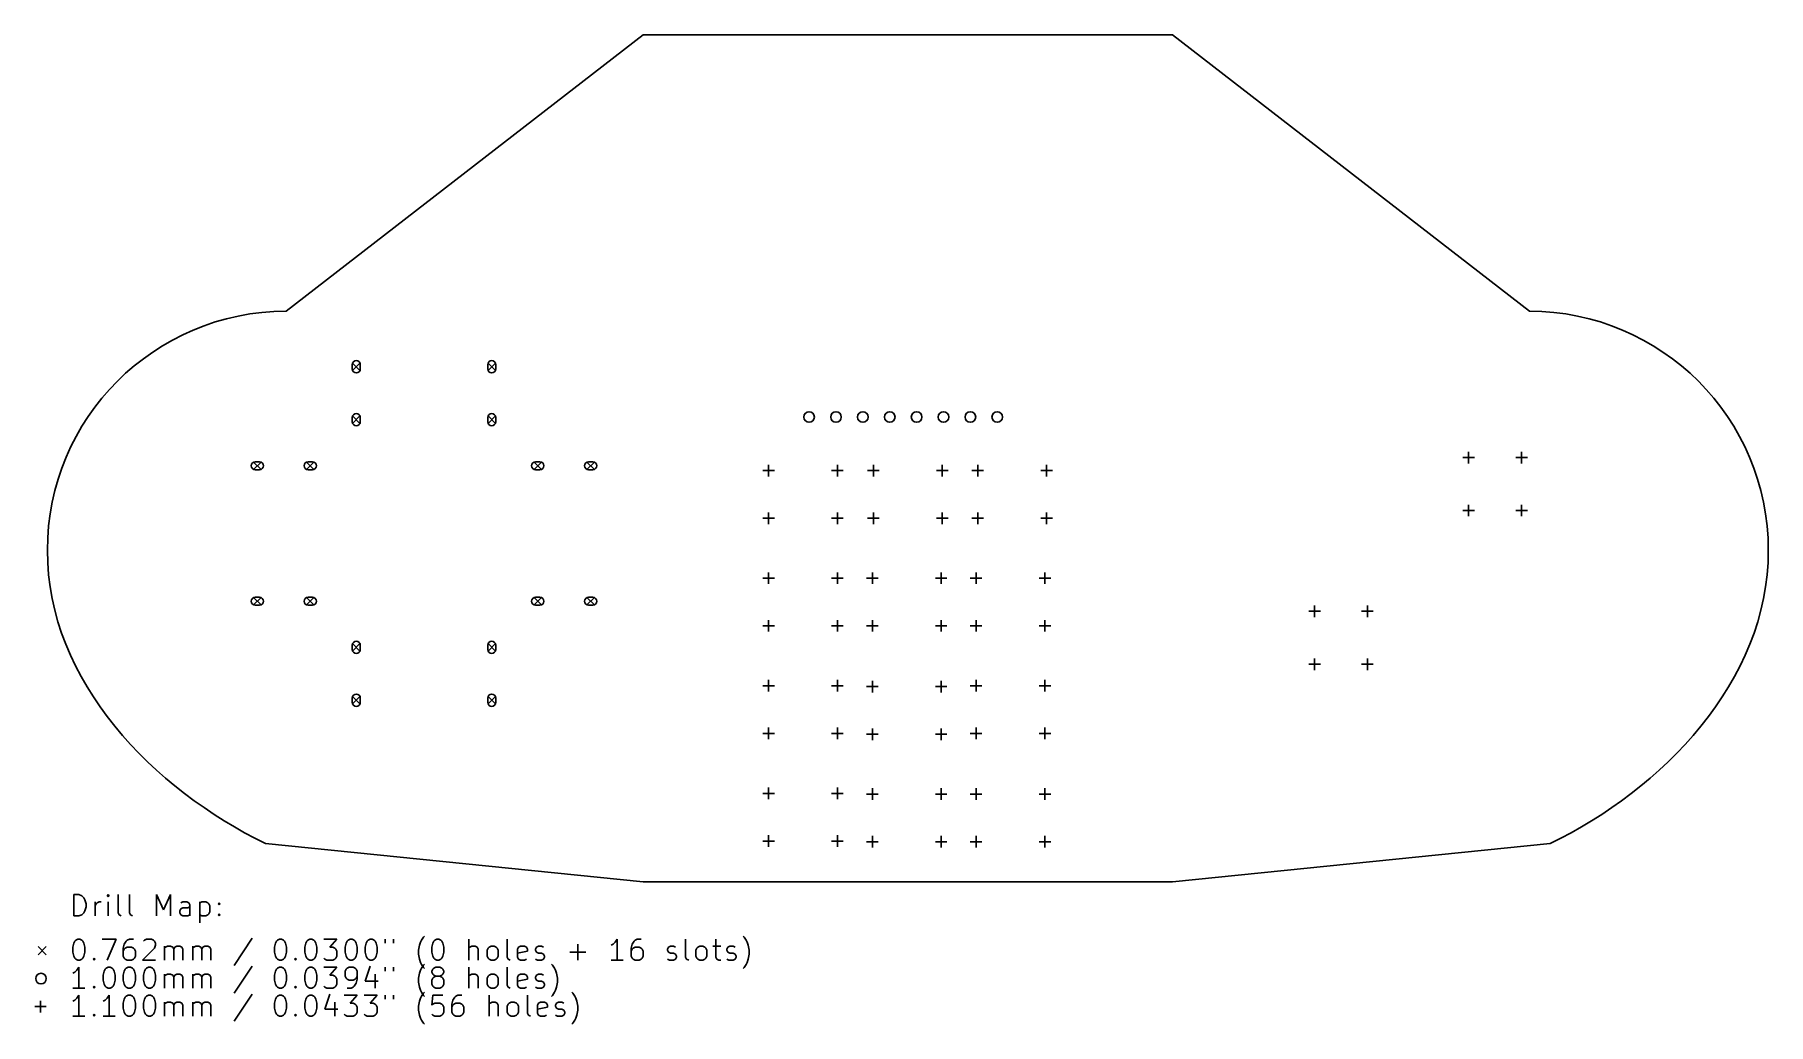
# Model space of a CAD drawing. Extents: x 59 to 223, y -149 to -55.
import ezdxf

# ---------------------------------------------------------------- set-up
doc = ezdxf.new("R2010")
doc.units = 0
doc.layers.add('BLACK', color=7, linetype='CONTINUOUS')

msp = doc.modelspace()

# ---------------------------------------------------------------- linework, layer by layer
at = {"layer": 'BLACK', "linetype": 'CONTINUOUS'}
for p, q in [((83.2482, -81.4703), (116.986, -55.358)), ((116.986, -55.358), (166.986, -55.358)), ((200.7238, -81.4703), (166.986, -55.358)), ((78.697978, -81.928999), (79.809817, -81.730446)), ((79.809817, -81.730446), (80.939746, -81.586866)), ((80.939746, -81.586866), (82.086347, -81.499678)), ((82.086347, -81.499678), (83.2482, -81.4703)), ((201.885652, -81.499678), (200.7238, -81.4703)), ((203.032253, -81.586866), (201.885652, -81.499678)), ((204.162182, -81.730446), (203.032253, -81.586866)), ((205.274021, -81.928999), (204.162182, -81.730446)), ((73.459778, -83.696711), (74.45989, -83.244571)), ((74.45989, -83.244571), (75.485185, -82.840312)), ((75.485185, -82.840312), (76.534243, -82.485351)), ((76.534243, -82.485351), (77.605647, -82.181107)), ((77.605647, -82.181107), (78.697978, -81.928999)), ((206.366352, -82.181107), (205.274021, -81.928999)), ((207.437756, -82.485351), (206.366352, -82.181107)), ((208.486814, -82.840312), (207.437756, -82.485351)), ((209.512109, -83.244571), (208.486814, -82.840312)), ((210.512221, -83.696711), (209.512109, -83.244571)), ((70.624726, -85.326226), (71.540778, -84.738957)), ((71.540778, -84.738957), (72.486268, -84.195313)), ((72.486268, -84.195313), (73.459778, -83.696711)), ((211.485731, -84.195313), (210.512221, -83.696711)), ((212.431221, -84.738957), (211.485731, -84.195313)), ((213.347273, -85.326226), (212.431221, -84.738957)), ((68.067387, -87.335594), (68.886612, -86.625963)), ((68.886612, -86.625963), (69.739531, -85.955701)), ((69.739531, -85.955701), (70.624726, -85.326226)), ((89.483, -86.331), (90.245, -87.093)), ((90.245, -86.331), (89.483, -87.093)), ((89.483, -86.512), (89.483, -86.912)), ((90.245, -86.912), (90.245, -86.512)), ((102.283, -86.331), (103.045, -87.093)), ((103.045, -86.331), (102.283, -87.093)), ((102.283, -86.512), (102.283, -86.912)), ((103.045, -86.912), (103.045, -86.512)), ((214.232468, -85.955701), (213.347273, -85.326226)), ((215.085387, -86.625963), (214.232468, -85.955701)), ((215.904612, -87.335594), (215.085387, -86.625963)), ((66.535694, -88.867287), (67.283275, -88.083175)), ((67.283275, -88.083175), (68.067387, -87.335594)), ((216.688725, -88.083175), (215.904612, -87.335594)), ((217.436305, -88.867287), (216.688725, -88.083175)), ((65.155801, -90.539431), (65.826063, -89.686512)), ((65.826063, -89.686512), (66.535694, -88.867287)), ((218.145936, -89.686512), (217.436305, -88.867287)), ((218.816198, -90.539431), (218.145936, -89.686512)), ((63.939057, -92.340678), (64.526326, -91.424626)), ((64.526326, -91.424626), (65.155801, -90.539431)), ((89.483, -91.331), (90.245, -92.093)), ((90.245, -91.331), (89.483, -92.093)), ((89.483, -91.512), (89.483, -91.912)), ((90.245, -91.912), (90.245, -91.512)), ((102.283, -91.331), (103.045, -92.093)), ((103.045, -91.331), (102.283, -92.093)), ((102.283, -91.512), (102.283, -91.912)), ((103.045, -91.912), (103.045, -91.512)), ((219.445673, -91.424626), (218.816198, -90.539431)), ((220.032942, -92.340678), (219.445673, -91.424626)), ((62.896811, -94.259678), (63.395413, -93.286168)), ((63.395413, -93.286168), (63.939057, -92.340678)), ((220.576586, -93.286168), (220.032942, -92.340678)), ((221.075188, -94.259678), (220.576586, -93.286168)), ((62.444671, -95.25979), (62.896811, -94.259678)), ((194.983, -94.74), (194.983, -95.84)), ((199.983, -94.74), (199.983, -95.84)), ((221.527328, -95.25979), (221.075188, -94.259678)), ((61.685451, -97.334143), (62.040412, -96.285085)), ((62.040412, -96.285085), (62.444671, -95.25979)), ((80.133, -95.681), (80.895, -96.443)), ((80.895, -95.681), (80.133, -96.443)), ((80.714, -95.681), (80.314, -95.681)), ((80.314, -96.443), (80.714, -96.443)), ((85.133, -95.681), (85.895, -96.443)), ((85.895, -95.681), (85.133, -96.443)), ((85.714, -95.681), (85.314, -95.681)), ((85.314, -96.443), (85.714, -96.443)), ((106.633, -95.681), (107.395, -96.443)), ((107.395, -95.681), (106.633, -96.443)), ((107.214, -95.681), (106.814, -95.681)), ((106.814, -96.443), (107.214, -96.443)), ((111.633, -95.681), (112.395, -96.443)), ((112.395, -95.681), (111.633, -96.443)), ((112.214, -95.681), (111.814, -95.681)), ((111.814, -96.443), (112.214, -96.443)), ((128.28, -96.52), (129.38, -96.52)), ((128.83, -95.97), (128.83, -97.07)), ((134.78, -96.52), (135.88, -96.52)), ((135.33, -95.97), (135.33, -97.07)), ((138.186, -96.52), (139.286, -96.52)), ((138.736, -95.97), (138.736, -97.07)), ((144.686, -96.52), (145.786, -96.52)), ((145.236, -95.97), (145.236, -97.07)), ((148.04, -96.52), (149.14, -96.52)), ((148.59, -95.97), (148.59, -97.07)), ((154.54, -96.52), (155.64, -96.52)), ((155.09, -95.97), (155.09, -97.07)), ((194.433, -95.29), (195.533, -95.29)), ((199.433, -95.29), (200.533, -95.29)), ((221.931587, -96.285085), (221.527328, -95.25979)), ((222.286548, -97.334143), (221.931587, -96.285085)), ((61.381207, -98.405547), (61.685451, -97.334143)), ((222.590792, -98.405547), (222.286548, -97.334143)), ((60.930546, -100.609717), (61.129099, -99.497878)), ((61.129099, -99.497878), (61.381207, -98.405547)), ((194.983, -99.74), (194.983, -100.84)), ((199.983, -99.74), (199.983, -100.84)), ((222.8429, -99.497878), (222.590792, -98.405547)), ((223.041453, -100.609717), (222.8429, -99.497878)), ((60.786966, -101.739646), (60.930546, -100.609717)), ((128.28, -101.02), (129.38, -101.02)), ((128.83, -100.47), (128.83, -101.57)), ((134.78, -101.02), (135.88, -101.02)), ((135.33, -100.47), (135.33, -101.57)), ((138.186, -101.02), (139.286, -101.02)), ((138.736, -100.47), (138.736, -101.57)), ((144.686, -101.02), (145.786, -101.02)), ((145.236, -100.47), (145.236, -101.57)), ((148.04, -101.02), (149.14, -101.02)), ((148.59, -100.47), (148.59, -101.57)), ((154.54, -101.02), (155.64, -101.02)), ((155.09, -100.47), (155.09, -101.57)), ((194.433, -100.29), (195.533, -100.29)), ((199.433, -100.29), (200.533, -100.29)), ((223.185033, -101.739646), (223.041453, -100.609717)), ((60.6704, -104.0481), (60.699778, -102.886247)), ((60.699778, -102.886247), (60.786966, -101.739646)), ((223.272221, -102.886247), (223.185033, -101.739646)), ((223.3016, -104.0481), (223.272221, -102.886247)), ((60.699717, -105.210108), (60.6704, -104.0481)), ((223.272282, -105.210108), (223.3016, -104.0481)), ((60.786484, -106.3578), (60.699717, -105.210108)), ((60.928918, -107.490691), (60.786484, -106.3578)), ((128.83, -106.13), (128.83, -107.23)), ((135.33, -106.13), (135.33, -107.23)), ((138.635, -106.13), (138.635, -107.23)), ((145.135, -106.13), (145.135, -107.23)), ((148.44, -106.13), (148.44, -107.23)), ((154.94, -106.13), (154.94, -107.23)), ((223.043081, -107.490691), (223.185515, -106.3578)), ((223.185515, -106.3578), (223.272282, -105.210108)), ((61.125241, -108.608298), (60.928918, -107.490691)), ((128.28, -106.68), (129.38, -106.68)), ((134.78, -106.68), (135.88, -106.68)), ((138.085, -106.68), (139.185, -106.68)), ((144.585, -106.68), (145.685, -106.68)), ((147.89, -106.68), (148.99, -106.68)), ((154.39, -106.68), (155.49, -106.68)), ((222.846758, -108.608298), (223.043081, -107.490691)), ((61.373671, -109.710138), (61.125241, -108.608298)), ((61.672428, -110.795728), (61.373671, -109.710138)), ((80.133, -108.481), (80.895, -109.243)), ((80.895, -108.481), (80.133, -109.243)), ((80.714, -108.481), (80.314, -108.481)), ((80.314, -109.243), (80.714, -109.243)), ((85.133, -108.481), (85.895, -109.243)), ((85.895, -108.481), (85.133, -109.243)), ((85.714, -108.481), (85.314, -108.481)), ((85.314, -109.243), (85.714, -109.243)), ((106.633, -108.481), (107.395, -109.243)), ((107.395, -108.481), (106.633, -109.243)), ((107.214, -108.481), (106.814, -108.481)), ((106.814, -109.243), (107.214, -109.243)), ((111.633, -108.481), (112.395, -109.243)), ((112.395, -108.481), (111.633, -109.243)), ((112.214, -108.481), (111.814, -108.481)), ((111.814, -109.243), (112.214, -109.243)), ((180.42, -109.258), (180.42, -110.358)), ((185.42, -109.258), (185.42, -110.358)), ((222.299571, -110.795728), (222.598328, -109.710138)), ((222.598328, -109.710138), (222.846758, -108.608298)), ((62.019733, -111.864585), (61.672428, -110.795728)), ((128.28, -111.18), (129.38, -111.18)), ((128.83, -110.63), (128.83, -111.73)), ((134.78, -111.18), (135.88, -111.18)), ((135.33, -110.63), (135.33, -111.73)), ((138.085, -111.18), (139.185, -111.18)), ((138.635, -110.63), (138.635, -111.73)), ((144.585, -111.18), (145.685, -111.18)), ((145.135, -110.63), (145.135, -111.73)), ((147.89, -111.18), (148.99, -111.18)), ((148.44, -110.63), (148.44, -111.73)), ((154.39, -111.18), (155.49, -111.18)), ((154.94, -110.63), (154.94, -111.73)), ((179.87, -109.808), (180.97, -109.808)), ((184.87, -109.808), (185.97, -109.808)), ((221.952266, -111.864585), (222.299571, -110.795728)), ((62.413804, -112.916225), (62.019733, -111.864585)), ((62.852862, -113.950164), (62.413804, -112.916225)), ((89.483, -112.831), (90.245, -113.593)), ((90.245, -112.831), (89.483, -113.593)), ((89.483, -113.012), (89.483, -113.412)), ((90.245, -113.412), (90.245, -113.012)), ((102.283, -112.831), (103.045, -113.593)), ((103.045, -112.831), (102.283, -113.593)), ((102.283, -113.012), (102.283, -113.412)), ((103.045, -113.412), (103.045, -113.012)), ((221.119137, -113.950164), (221.558195, -112.916225)), ((221.558195, -112.916225), (221.952266, -111.864585)), ((63.335125, -114.965921), (62.852862, -113.950164)), ((180.42, -114.258), (180.42, -115.358)), ((185.42, -114.258), (185.42, -115.358)), ((220.636874, -114.965921), (221.119137, -113.950164)), ((63.858815, -115.963011), (63.335125, -114.965921)), ((64.42215, -116.940951), (63.858815, -115.963011)), ((128.83, -116.29), (128.83, -117.39)), ((135.33, -116.29), (135.33, -117.39)), ((148.44, -116.29), (148.44, -117.39)), ((154.94, -116.29), (154.94, -117.39)), ((179.87, -114.808), (180.97, -114.808)), ((184.87, -114.808), (185.97, -114.808)), ((219.549849, -116.940951), (220.113184, -115.963011)), ((220.113184, -115.963011), (220.636874, -114.965921)), ((65.02335, -117.899258), (64.42215, -116.940951)), ((65.660634, -118.837449), (65.02335, -117.899258)), ((89.483, -117.831), (90.245, -118.593)), ((90.245, -117.831), (89.483, -118.593)), ((102.283, -117.831), (103.045, -118.593)), ((103.045, -117.831), (102.283, -118.593)), ((128.28, -116.84), (129.38, -116.84)), ((134.78, -116.84), (135.88, -116.84)), ((138.085, -116.912), (139.185, -116.912)), ((138.635, -116.362), (138.635, -117.462)), ((144.585, -116.912), (145.685, -116.912)), ((145.135, -116.362), (145.135, -117.462)), ((147.89, -116.84), (148.99, -116.84)), ((154.39, -116.84), (155.49, -116.84)), ((218.311365, -118.837449), (218.948649, -117.899258)), ((218.948649, -117.899258), (219.549849, -116.940951)), ((66.332224, -119.755041), (65.660634, -118.837449)), ((89.483, -118.012), (89.483, -118.412)), ((90.245, -118.412), (90.245, -118.012)), ((102.283, -118.012), (102.283, -118.412)), ((103.045, -118.412), (103.045, -118.012)), ((217.639775, -119.755041), (218.311365, -118.837449)), ((67.036337, -120.65155), (66.332224, -119.755041)), ((67.771194, -121.526492), (67.036337, -120.65155)), ((128.83, -120.79), (128.83, -121.89)), ((135.33, -120.79), (135.33, -121.89)), ((138.635, -120.862), (138.635, -121.962)), ((145.135, -120.862), (145.135, -121.962)), ((148.44, -120.79), (148.44, -121.89)), ((154.94, -120.79), (154.94, -121.89)), ((216.200805, -121.526492), (216.935662, -120.65155)), ((216.935662, -120.65155), (217.639775, -119.755041)), ((68.535015, -122.379386), (67.771194, -121.526492)), ((69.326019, -123.209747), (68.535015, -122.379386)), ((128.28, -121.34), (129.38, -121.34)), ((134.78, -121.34), (135.88, -121.34)), ((138.085, -121.412), (139.185, -121.412)), ((144.585, -121.412), (145.685, -121.412)), ((147.89, -121.34), (148.99, -121.34)), ((154.39, -121.34), (155.49, -121.34)), ((214.64598, -123.209747), (215.436984, -122.379386)), ((215.436984, -122.379386), (216.200805, -121.526492)), ((70.142426, -124.017092), (69.326019, -123.209747)), ((70.982455, -124.800938), (70.142426, -124.017092)), ((212.989544, -124.800938), (213.829573, -124.017092)), ((213.829573, -124.017092), (214.64598, -123.209747)), ((71.844327, -125.560802), (70.982455, -124.800938)), ((72.726261, -126.2962), (71.844327, -125.560802)), ((211.245738, -126.2962), (212.127672, -125.560802)), ((212.127672, -125.560802), (212.989544, -124.800938)), ((73.626476, -127.00665), (72.726261, -126.2962)), ((74.543193, -127.691667), (73.626476, -127.00665)), ((75.47463, -128.350769), (74.543193, -127.691667)), ((128.28, -127), (129.38, -127)), ((128.83, -126.45), (128.83, -127.55)), ((134.78, -127), (135.88, -127)), ((135.33, -126.45), (135.33, -127.55)), ((138.085, -127.072), (139.185, -127.072)), ((138.635, -126.522), (138.635, -127.622)), ((144.585, -127.072), (145.685, -127.072)), ((145.135, -126.522), (145.135, -127.622)), ((147.89, -127.072), (148.99, -127.072)), ((148.44, -126.522), (148.44, -127.622)), ((154.39, -127.072), (155.49, -127.072)), ((154.94, -126.522), (154.94, -127.622)), ((208.497369, -128.350769), (209.428806, -127.691667)), ((209.428806, -127.691667), (210.345523, -127.00665)), ((210.345523, -127.00665), (211.245738, -126.2962)), ((76.419009, -128.983473), (75.47463, -128.350769)), ((77.374547, -129.589295), (76.419009, -128.983473)), ((206.597452, -129.589295), (207.55299, -128.983473)), ((207.55299, -128.983473), (208.497369, -128.350769)), ((78.339466, -130.167752), (77.374547, -129.589295)), ((79.311985, -130.71836), (78.339466, -130.167752)), ((80.290322, -131.240637), (79.311985, -130.71836)), ((128.83, -130.95), (128.83, -132.05)), ((135.33, -130.95), (135.33, -132.05)), ((138.635, -131.022), (138.635, -132.122)), ((145.135, -131.022), (145.135, -132.122)), ((148.44, -131.022), (148.44, -132.122)), ((154.94, -131.022), (154.94, -132.122)), ((203.681677, -131.240637), (204.660014, -130.71836)), ((204.660014, -130.71836), (205.632533, -130.167752)), ((205.632533, -130.167752), (206.597452, -129.589295)), ((81.2727, -131.7341), (80.290322, -131.240637)), ((116.986, -135.3523), (81.2727, -131.7341)), ((128.28, -131.5), (129.38, -131.5)), ((134.78, -131.5), (135.88, -131.5)), ((138.085, -131.572), (139.185, -131.572)), ((144.585, -131.572), (145.685, -131.572)), ((147.89, -131.572), (148.99, -131.572)), ((154.39, -131.572), (155.49, -131.572)), ((166.986, -135.3523), (202.6993, -131.7341)), ((202.6993, -131.7341), (203.681677, -131.240637)), ((166.986, -135.3523), (116.986, -135.3523)), ((63.178168, -138.567138), (63.178168, -136.567138)), ((63.178168, -136.567138), (63.654358, -136.567138)), ((63.654358, -136.567138), (63.940073, -136.662376)), ((63.940073, -136.662376), (64.130549, -136.852852)), ((64.130549, -136.852852), (64.225787, -137.043328)), ((64.225787, -137.043328), (64.321025, -137.42428)), ((64.321025, -137.42428), (64.321025, -137.709995)), ((65.178168, -138.567138), (65.178168, -137.233804)), ((65.178168, -137.614757), (65.273406, -137.42428)), ((65.273406, -137.42428), (65.368644, -137.329042)), ((65.368644, -137.329042), (65.55912, -137.233804)), ((65.55912, -137.233804), (65.749597, -137.233804)), ((66.416263, -136.567138), (66.321025, -136.662376)), ((66.321025, -136.662376), (66.416263, -136.757614)), ((66.511501, -136.662376), (66.416263, -136.567138)), ((66.416263, -136.567138), (66.416263, -136.757614)), ((66.416263, -136.757614), (66.511501, -136.662376)), ((66.416263, -138.567138), (66.416263, -137.233804)), ((67.368644, -138.281423), (67.368644, -136.567138)), ((68.416263, -138.281423), (68.416263, -136.567138)), ((70.987692, -138.567138), (70.987692, -136.567138)), ((70.987692, -136.567138), (71.654359, -137.995709)), ((71.654359, -137.995709), (72.321025, -136.567138)), ((72.321025, -136.567138), (72.321025, -138.567138)), ((73.463882, -137.233804), (73.273406, -137.329042)), ((73.844835, -137.233804), (73.463882, -137.233804)), ((74.035311, -137.329042), (73.844835, -137.233804)), ((74.130549, -137.519519), (74.035311, -137.329042)), ((74.130549, -138.567138), (74.130549, -137.519519)), ((75.08293, -137.233804), (75.08293, -139.233804)), ((75.08293, -137.329042), (75.273406, -137.233804)), ((75.273406, -137.233804), (75.654359, -137.233804)), ((75.654359, -137.233804), (75.844835, -137.329042)), ((75.844835, -137.329042), (75.940073, -137.42428)), ((75.940073, -137.42428), (76.035311, -137.614757)), ((76.035311, -137.614757), (76.035311, -138.186185)), ((76.797216, -137.42428), (76.892454, -137.329042)), ((76.892454, -137.519519), (76.797216, -137.42428)), ((76.892454, -137.329042), (76.987692, -137.42428)), ((76.892454, -137.329042), (76.892454, -137.519519)), ((76.987692, -137.42428), (76.892454, -137.519519)), ((63.654358, -138.567138), (63.178168, -138.567138)), ((63.940073, -138.4719), (63.654358, -138.567138)), ((64.130549, -138.281423), (63.940073, -138.4719)), ((64.225787, -138.090947), (64.130549, -138.281423)), ((64.321025, -137.709995), (64.225787, -138.090947)), ((67.463882, -138.4719), (67.368644, -138.281423)), ((67.654358, -138.567138), (67.463882, -138.4719)), ((68.511501, -138.4719), (68.416263, -138.281423)), ((68.701977, -138.567138), (68.511501, -138.4719)), ((73.178168, -138.090947), (73.273406, -137.900471)), ((73.178168, -138.281423), (73.178168, -138.090947)), ((73.273406, -138.4719), (73.178168, -138.281423)), ((73.273406, -137.900471), (73.463882, -137.805233)), ((73.463882, -138.567138), (73.273406, -138.4719)), ((73.463882, -137.805233), (73.940073, -137.805233)), ((73.940073, -138.567138), (73.463882, -138.567138)), ((73.940073, -137.805233), (74.130549, -137.709995)), ((74.130549, -138.4719), (73.940073, -138.567138)), ((75.273406, -138.567138), (75.08293, -138.4719)), ((75.654359, -138.567138), (75.273406, -138.567138)), ((75.844835, -138.4719), (75.654359, -138.567138)), ((75.940073, -138.376661), (75.844835, -138.4719)), ((76.035311, -138.186185), (75.940073, -138.376661)), ((76.797216, -138.4719), (76.892454, -138.376661)), ((76.892454, -138.567138), (76.797216, -138.4719)), ((76.892454, -138.376661), (76.987692, -138.4719)), ((76.892454, -138.376661), (76.892454, -138.567138)), ((76.987692, -138.4719), (76.892454, -138.567138)), ((63.273406, -140.957614), (63.368644, -140.862376)), ((63.368644, -140.862376), (63.55912, -140.767138)), ((63.55912, -140.767138), (63.749597, -140.767138)), ((63.749597, -140.767138), (63.940073, -140.862376)), ((63.940073, -140.862376), (64.035311, -140.957614)), ((65.844835, -140.767138), (67.178168, -140.767138)), ((67.178168, -140.767138), (66.321025, -142.767138)), ((68.225787, -140.862376), (68.130549, -140.957614)), ((68.416263, -140.767138), (68.225787, -140.862376)), ((68.797216, -140.767138), (68.416263, -140.767138)), ((69.749597, -140.957614), (69.844835, -140.862376)), ((69.844835, -140.862376), (70.035311, -140.767138)), ((70.035311, -140.767138), (70.511502, -140.767138)), ((70.511502, -140.767138), (70.701978, -140.862376)), ((70.701978, -140.862376), (70.797216, -140.957614)), ((80.035312, -140.6719), (78.321027, -143.243328)), ((82.321027, -140.957614), (82.416265, -140.862376)), ((82.416265, -140.862376), (82.606741, -140.767138)), ((82.606741, -140.767138), (82.797218, -140.767138)), ((82.797218, -140.767138), (82.987694, -140.862376)), ((82.987694, -140.862376), (83.082932, -140.957614)), ((85.17817, -140.957614), (85.273408, -140.862376)), ((85.273408, -140.862376), (85.463884, -140.767138)), ((85.463884, -140.767138), (85.654361, -140.767138)), ((85.654361, -140.767138), (85.844837, -140.862376)), ((85.844837, -140.862376), (85.940075, -140.957614)), ((86.797218, -140.767138), (88.035313, -140.767138)), ((88.035313, -140.767138), (87.368646, -141.529042)), ((88.987694, -140.957614), (89.082932, -140.862376)), ((89.082932, -140.862376), (89.273408, -140.767138)), ((89.273408, -140.767138), (89.463885, -140.767138)), ((89.463885, -140.767138), (89.654361, -140.862376)), ((89.654361, -140.862376), (89.749599, -140.957614)), ((90.892456, -140.957614), (90.987694, -140.862376)), ((90.987694, -140.862376), (91.17817, -140.767138)), ((91.17817, -140.767138), (91.368647, -140.767138)), ((91.368647, -140.767138), (91.559123, -140.862376)), ((91.559123, -140.862376), (91.654361, -140.957614)), ((92.606742, -140.767138), (92.606742, -141.14809)), ((93.368647, -140.767138), (93.368647, -141.14809)), ((95.940076, -141.052852), (96.035314, -140.862376)), ((96.035314, -140.862376), (96.22579, -140.576661)), ((96.22579, -140.576661), (96.321029, -140.481423)), ((97.178171, -140.957614), (97.273409, -140.862376)), ((97.273409, -140.862376), (97.463885, -140.767138)), ((97.463885, -140.767138), (97.654362, -140.767138)), ((97.654362, -140.767138), (97.844838, -140.862376)), ((97.844838, -140.862376), (97.940076, -140.957614)), ((100.511505, -142.767138), (100.511505, -140.767138)), ((104.130553, -142.481423), (104.130553, -140.767138)), ((114.511506, -140.767138), (114.32103, -141.052852)), ((114.511506, -142.767138), (114.511506, -140.767138)), ((116.225792, -140.862376), (116.130554, -140.957614)), ((116.416268, -140.767138), (116.225792, -140.862376)), ((116.797221, -140.767138), (116.416268, -140.767138)), ((120.987698, -142.481423), (120.987698, -140.767138)), ((123.844841, -140.767138), (123.844841, -142.481423)), ((126.511508, -140.576661), (126.41627, -140.481423)), ((126.701984, -140.862376), (126.511508, -140.576661)), ((126.797222, -141.052852), (126.701984, -140.862376)), ((59.8084, -141.4713), (60.5704, -142.2333)), ((60.5704, -141.4713), (59.8084, -142.2333)), ((63.08293, -141.529042), (63.178168, -141.14809)), ((63.08293, -142.005233), (63.08293, -141.529042)), ((63.178168, -142.386185), (63.08293, -142.005233)), ((63.178168, -141.14809), (63.273406, -140.957614)), ((63.273406, -142.576661), (63.178168, -142.386185)), ((64.035311, -140.957614), (64.130549, -141.14809)), ((64.130549, -142.386185), (64.035311, -142.576661)), ((64.130549, -141.14809), (64.225787, -141.529042)), ((64.225787, -142.005233), (64.130549, -142.386185)), ((64.225787, -141.529042), (64.225787, -142.005233)), ((67.940073, -141.243328), (67.844835, -141.62428)), ((67.844835, -141.62428), (67.844835, -142.386185)), ((67.940073, -141.719519), (67.844835, -141.909995)), ((67.844835, -142.386185), (67.940073, -142.576661)), ((68.130549, -140.957614), (67.940073, -141.243328)), ((68.035311, -141.62428), (67.940073, -141.719519)), ((68.225787, -141.529042), (68.035311, -141.62428)), ((68.60674, -141.529042), (68.225787, -141.529042)), ((68.797216, -141.62428), (68.60674, -141.529042)), ((68.892454, -141.719519), (68.797216, -141.62428)), ((68.987692, -141.909995), (68.892454, -141.719519)), ((68.892454, -142.576661), (68.987692, -142.386185)), ((68.987692, -142.386185), (68.987692, -141.909995)), ((70.797216, -141.62428), (69.654359, -142.767138)), ((70.797216, -140.957614), (70.892454, -141.14809)), ((70.892454, -141.338566), (70.797216, -141.62428)), ((70.892454, -141.14809), (70.892454, -141.338566)), ((71.749597, -142.767138), (71.749597, -141.433804)), ((71.749597, -141.62428), (71.844835, -141.529042)), ((71.844835, -141.529042), (72.035311, -141.433804)), ((72.035311, -141.433804), (72.321026, -141.433804)), ((72.321026, -141.433804), (72.511502, -141.529042)), ((72.511502, -141.529042), (72.60674, -141.719519)), ((72.60674, -141.719519), (72.701978, -141.529042)), ((72.60674, -141.719519), (72.60674, -142.767138)), ((72.701978, -141.529042), (72.892454, -141.433804)), ((72.892454, -141.433804), (73.178168, -141.433804)), ((73.178168, -141.433804), (73.368645, -141.529042)), ((73.368645, -141.529042), (73.463883, -141.719519)), ((73.463883, -141.719519), (73.463883, -142.767138)), ((74.416264, -142.767138), (74.416264, -141.433804)), ((74.416264, -141.62428), (74.511502, -141.529042)), ((74.511502, -141.529042), (74.701978, -141.433804)), ((74.701978, -141.433804), (74.987693, -141.433804)), ((74.987693, -141.433804), (75.178169, -141.529042)), ((75.178169, -141.529042), (75.273407, -141.719519)), ((75.273407, -141.719519), (75.368645, -141.529042)), ((75.273407, -141.719519), (75.273407, -142.767138)), ((75.368645, -141.529042), (75.559121, -141.433804)), ((75.559121, -141.433804), (75.844835, -141.433804)), ((75.844835, -141.433804), (76.035312, -141.529042)), ((76.035312, -141.529042), (76.13055, -141.719519)), ((76.13055, -141.719519), (76.13055, -142.767138)), ((82.130551, -141.529042), (82.225789, -141.14809)), ((82.130551, -142.005233), (82.130551, -141.529042)), ((82.225789, -142.386185), (82.130551, -142.005233)), ((82.225789, -141.14809), (82.321027, -140.957614)), ((82.321027, -142.576661), (82.225789, -142.386185)), ((83.082932, -140.957614), (83.17817, -141.14809)), ((83.17817, -142.386185), (83.082932, -142.576661)), ((83.17817, -141.14809), (83.273408, -141.529042)), ((83.273408, -142.005233), (83.17817, -142.386185)), ((83.273408, -141.529042), (83.273408, -142.005233)), ((84.987694, -141.529042), (85.082932, -141.14809)), ((84.987694, -142.005233), (84.987694, -141.529042)), ((85.082932, -142.386185), (84.987694, -142.005233)), ((85.082932, -141.14809), (85.17817, -140.957614)), ((85.17817, -142.576661), (85.082932, -142.386185)), ((85.940075, -140.957614), (86.035313, -141.14809)), ((86.035313, -142.386185), (85.940075, -142.576661)), ((86.035313, -141.14809), (86.130551, -141.529042)), ((86.130551, -142.005233), (86.035313, -142.386185)), ((86.130551, -141.529042), (86.130551, -142.005233)), ((87.368646, -141.529042), (87.654361, -141.529042)), ((87.654361, -141.529042), (87.844837, -141.62428)), ((87.844837, -141.62428), (87.940075, -141.719519)), ((87.940075, -141.719519), (88.035313, -141.909995)), ((88.035313, -142.386185), (87.940075, -142.576661)), ((88.035313, -141.909995), (88.035313, -142.386185)), ((88.797218, -141.529042), (88.892456, -141.14809)), ((88.797218, -142.005233), (88.797218, -141.529042)), ((88.892456, -142.386185), (88.797218, -142.005233)), ((88.892456, -141.14809), (88.987694, -140.957614)), ((88.987694, -142.576661), (88.892456, -142.386185)), ((89.749599, -140.957614), (89.844837, -141.14809)), ((89.844837, -142.386185), (89.749599, -142.576661)), ((89.844837, -141.14809), (89.940075, -141.529042)), ((89.940075, -142.005233), (89.844837, -142.386185)), ((89.940075, -141.529042), (89.940075, -142.005233)), ((90.70198, -141.529042), (90.797218, -141.14809)), ((90.70198, -142.005233), (90.70198, -141.529042)), ((90.797218, -142.386185), (90.70198, -142.005233)), ((90.797218, -141.14809), (90.892456, -140.957614)), ((90.892456, -142.576661), (90.797218, -142.386185)), ((91.654361, -140.957614), (91.749599, -141.14809)), ((91.749599, -142.386185), (91.654361, -142.576661)), ((91.749599, -141.14809), (91.844837, -141.529042)), ((91.844837, -142.005233), (91.749599, -142.386185)), ((91.844837, -141.529042), (91.844837, -142.005233)), ((95.7496, -141.814757), (95.844838, -141.338566)), ((95.7496, -142.195709), (95.7496, -141.814757)), ((95.844838, -142.6719), (95.7496, -142.195709)), ((95.844838, -141.338566), (95.940076, -141.052852)), ((96.987695, -141.529042), (97.082933, -141.14809)), ((96.987695, -142.005233), (96.987695, -141.529042)), ((97.082933, -142.386185), (96.987695, -142.005233)), ((97.082933, -141.14809), (97.178171, -140.957614)), ((97.178171, -142.576661), (97.082933, -142.386185)), ((97.940076, -140.957614), (98.035314, -141.14809)), ((98.035314, -142.386185), (97.940076, -142.576661)), ((98.035314, -141.14809), (98.130552, -141.529042)), ((98.130552, -142.005233), (98.035314, -142.386185)), ((98.130552, -141.529042), (98.130552, -142.005233)), ((100.606743, -141.529042), (100.511505, -141.62428)), ((100.797219, -141.433804), (100.606743, -141.529042)), ((101.082934, -141.433804), (100.797219, -141.433804)), ((101.27341, -141.529042), (101.082934, -141.433804)), ((101.368648, -141.719519), (101.27341, -141.529042)), ((101.368648, -142.767138), (101.368648, -141.719519)), ((102.225791, -141.814757), (102.321029, -141.62428)), ((102.225791, -142.386185), (102.225791, -141.814757)), ((102.321029, -142.576661), (102.225791, -142.386185)), ((102.321029, -141.62428), (102.416267, -141.529042)), ((102.416267, -141.529042), (102.606743, -141.433804)), ((102.606743, -141.433804), (102.892458, -141.433804)), ((102.892458, -141.433804), (103.082934, -141.529042)), ((103.082934, -141.529042), (103.178172, -141.62428)), ((103.178172, -141.62428), (103.27341, -141.814757)), ((103.27341, -142.386185), (103.178172, -142.576661)), ((103.27341, -141.814757), (103.27341, -142.386185)), ((104.225791, -142.6719), (104.130553, -142.481423)), ((105.082934, -141.719519), (105.178172, -141.529042)), ((105.082934, -142.481423), (105.082934, -141.719519)), ((106.035315, -141.909995), (105.082934, -142.100471)), ((105.178172, -142.6719), (105.082934, -142.481423)), ((105.178172, -141.529042), (105.368648, -141.433804)), ((105.368648, -141.433804), (105.749601, -141.433804)), ((105.749601, -141.433804), (105.940077, -141.529042)), ((105.940077, -141.529042), (106.035315, -141.719519)), ((106.035315, -141.719519), (106.035315, -141.909995)), ((106.79722, -141.719519), (106.892458, -141.529042)), ((106.79722, -141.814757), (106.79722, -141.719519)), ((106.892458, -142.005233), (106.79722, -141.814757)), ((106.892458, -141.529042), (107.082934, -141.433804)), ((107.082934, -142.100471), (106.892458, -142.005233)), ((107.082934, -141.433804), (107.368648, -141.433804)), ((107.368648, -142.100471), (107.082934, -142.100471)), ((107.368648, -141.433804), (107.559125, -141.529042)), ((107.559125, -142.195709), (107.368648, -142.100471)), ((107.654363, -142.386185), (107.559125, -142.195709)), ((107.559125, -142.6719), (107.654363, -142.481423)), ((107.654363, -142.481423), (107.654363, -142.386185)), ((110.035316, -142.005233), (111.559126, -142.005233)), ((110.797221, -142.767138), (110.797221, -141.243328)), ((114.130554, -141.243328), (113.940078, -141.338566)), ((114.32103, -141.052852), (114.130554, -141.243328)), ((115.940078, -141.243328), (115.84484, -141.62428)), ((115.84484, -141.62428), (115.84484, -142.386185)), ((115.940078, -141.719519), (115.84484, -141.909995)), ((115.84484, -142.386185), (115.940078, -142.576661)), ((116.130554, -140.957614), (115.940078, -141.243328)), ((116.035316, -141.62428), (115.940078, -141.719519)), ((116.225792, -141.529042), (116.035316, -141.62428)), ((116.606745, -141.529042), (116.225792, -141.529042)), ((116.797221, -141.62428), (116.606745, -141.529042)), ((116.892459, -141.719519), (116.797221, -141.62428)), ((116.987697, -141.909995), (116.892459, -141.719519)), ((116.892459, -142.576661), (116.987697, -142.386185)), ((116.987697, -142.386185), (116.987697, -141.909995)), ((119.273412, -141.719519), (119.36865, -141.529042)), ((119.273412, -141.814757), (119.273412, -141.719519)), ((119.36865, -142.005233), (119.273412, -141.814757)), ((119.36865, -141.529042), (119.559126, -141.433804)), ((119.559126, -142.100471), (119.36865, -142.005233)), ((119.559126, -141.433804), (119.84484, -141.433804)), ((119.84484, -142.100471), (119.559126, -142.100471)), ((119.84484, -141.433804), (120.035317, -141.529042)), ((120.035317, -142.195709), (119.84484, -142.100471)), ((120.130555, -142.386185), (120.035317, -142.195709)), ((120.035317, -142.6719), (120.130555, -142.481423)), ((120.130555, -142.481423), (120.130555, -142.386185)), ((121.082936, -142.6719), (120.987698, -142.481423)), ((121.940079, -141.814757), (122.035317, -141.62428)), ((121.940079, -142.386185), (121.940079, -141.814757)), ((122.035317, -142.576661), (121.940079, -142.386185)), ((122.035317, -141.62428), (122.130555, -141.529042)), ((122.130555, -141.529042), (122.321031, -141.433804)), ((122.321031, -141.433804), (122.606746, -141.433804)), ((122.606746, -141.433804), (122.797222, -141.529042)), ((122.797222, -141.529042), (122.89246, -141.62428)), ((122.89246, -141.62428), (122.987698, -141.814757)), ((122.987698, -142.386185), (122.89246, -142.576661)), ((122.987698, -141.814757), (122.987698, -142.386185)), ((123.559127, -141.433804), (124.321031, -141.433804)), ((123.844841, -142.481423), (123.940079, -142.6719)), ((124.89246, -141.719519), (124.987698, -141.529042)), ((124.89246, -141.814757), (124.89246, -141.719519)), ((124.987698, -142.005233), (124.89246, -141.814757)), ((124.987698, -141.529042), (125.178174, -141.433804)), ((125.178174, -142.100471), (124.987698, -142.005233)), ((125.178174, -141.433804), (125.463888, -141.433804)), ((125.463888, -142.100471), (125.178174, -142.100471)), ((125.463888, -141.433804), (125.654365, -141.529042)), ((125.654365, -142.195709), (125.463888, -142.100471)), ((125.749603, -142.386185), (125.654365, -142.195709)), ((125.654365, -142.6719), (125.749603, -142.481423)), ((125.749603, -142.481423), (125.749603, -142.386185)), ((126.89246, -141.338566), (126.797222, -141.052852)), ((126.987698, -141.814757), (126.89246, -141.338566)), ((126.89246, -142.6719), (126.987698, -142.195709)), ((126.987698, -142.195709), (126.987698, -141.814757)), ((63.273406, -143.883328), (63.08293, -143.978566)), ((63.368644, -142.6719), (63.273406, -142.576661)), ((63.463882, -143.692852), (63.273406, -143.883328)), ((63.55912, -142.767138), (63.368644, -142.6719)), ((63.654358, -143.407138), (63.463882, -143.692852)), ((63.749597, -142.767138), (63.55912, -142.767138)), ((63.654358, -145.407138), (63.654358, -143.407138)), ((63.940073, -142.6719), (63.749597, -142.767138)), ((64.035311, -142.576661), (63.940073, -142.6719)), ((64.987692, -142.6719), (65.08293, -142.576661)), ((65.08293, -142.767138), (64.987692, -142.6719)), ((65.08293, -142.576661), (65.178168, -142.6719)), ((65.08293, -142.576661), (65.08293, -142.767138)), ((65.178168, -142.6719), (65.08293, -142.767138)), ((65.940073, -144.169042), (66.035311, -143.78809)), ((65.940073, -144.645233), (65.940073, -144.169042)), ((66.035311, -143.78809), (66.130549, -143.597614)), ((66.130549, -143.597614), (66.225787, -143.502376)), ((66.225787, -143.502376), (66.416263, -143.407138)), ((66.416263, -143.407138), (66.60674, -143.407138)), ((66.60674, -143.407138), (66.797216, -143.502376)), ((66.797216, -143.502376), (66.892454, -143.597614)), ((66.892454, -143.597614), (66.987692, -143.78809)), ((66.987692, -143.78809), (67.08293, -144.169042)), ((67.08293, -144.169042), (67.08293, -144.645233)), ((67.844835, -144.169042), (67.940073, -143.78809)), ((67.844835, -144.645233), (67.844835, -144.169042)), ((67.940073, -142.576661), (68.035311, -142.6719)), ((67.940073, -143.78809), (68.035311, -143.597614)), ((68.035311, -142.6719), (68.225787, -142.767138)), ((68.035311, -143.597614), (68.130549, -143.502376)), ((68.130549, -143.502376), (68.321025, -143.407138)), ((68.225787, -142.767138), (68.60674, -142.767138)), ((68.321025, -143.407138), (68.511502, -143.407138)), ((68.511502, -143.407138), (68.701978, -143.502376)), ((68.60674, -142.767138), (68.797216, -142.6719)), ((68.701978, -143.502376), (68.797216, -143.597614)), ((68.797216, -142.6719), (68.892454, -142.576661)), ((68.797216, -143.597614), (68.892454, -143.78809)), ((68.892454, -143.78809), (68.987692, -144.169042)), ((68.987692, -144.169042), (68.987692, -144.645233)), ((69.654359, -142.767138), (70.892454, -142.767138)), ((69.749597, -144.169042), (69.844835, -143.78809)), ((69.749597, -144.645233), (69.749597, -144.169042)), ((69.844835, -143.78809), (69.940073, -143.597614)), ((69.940073, -143.597614), (70.035311, -143.502376)), ((70.035311, -143.502376), (70.225787, -143.407138)), ((70.225787, -143.407138), (70.416264, -143.407138)), ((70.416264, -143.407138), (70.60674, -143.502376)), ((70.60674, -143.502376), (70.701978, -143.597614)), ((70.701978, -143.597614), (70.797216, -143.78809)), ((70.797216, -143.78809), (70.892454, -144.169042)), ((70.892454, -144.169042), (70.892454, -144.645233)), ((71.749597, -145.407138), (71.749597, -144.073804)), ((71.749597, -144.26428), (71.844835, -144.169042)), ((71.844835, -144.169042), (72.035311, -144.073804)), ((72.035311, -144.073804), (72.321026, -144.073804)), ((72.321026, -144.073804), (72.511502, -144.169042)), ((72.511502, -144.169042), (72.60674, -144.359519)), ((72.60674, -144.359519), (72.701978, -144.169042)), ((72.701978, -144.169042), (72.892454, -144.073804)), ((72.892454, -144.073804), (73.178168, -144.073804)), ((73.178168, -144.073804), (73.368645, -144.169042)), ((73.368645, -144.169042), (73.463883, -144.359519)), ((74.416264, -145.407138), (74.416264, -144.073804)), ((74.416264, -144.26428), (74.511502, -144.169042)), ((74.511502, -144.169042), (74.701978, -144.073804)), ((74.701978, -144.073804), (74.987693, -144.073804)), ((74.987693, -144.073804), (75.178169, -144.169042)), ((75.178169, -144.169042), (75.273407, -144.359519)), ((75.273407, -144.359519), (75.368645, -144.169042)), ((75.368645, -144.169042), (75.559121, -144.073804)), ((75.559121, -144.073804), (75.844835, -144.073804)), ((75.844835, -144.073804), (76.035312, -144.169042)), ((76.035312, -144.169042), (76.13055, -144.359519)), ((80.035312, -143.3119), (78.321027, -145.883328)), ((82.130551, -144.169042), (82.225789, -143.78809)), ((82.130551, -144.645233), (82.130551, -144.169042)), ((82.225789, -143.78809), (82.321027, -143.597614)), ((82.416265, -142.6719), (82.321027, -142.576661)), ((82.321027, -143.597614), (82.416265, -143.502376)), ((82.606741, -142.767138), (82.416265, -142.6719)), ((82.416265, -143.502376), (82.606741, -143.407138)), ((82.797218, -142.767138), (82.606741, -142.767138)), ((82.606741, -143.407138), (82.797218, -143.407138)), ((82.987694, -142.6719), (82.797218, -142.767138)), ((82.797218, -143.407138), (82.987694, -143.502376)), ((83.082932, -142.576661), (82.987694, -142.6719)), ((82.987694, -143.502376), (83.082932, -143.597614)), ((83.082932, -143.597614), (83.17817, -143.78809)), ((83.17817, -143.78809), (83.273408, -144.169042)), ((83.273408, -144.169042), (83.273408, -144.645233)), ((84.035313, -142.6719), (84.130551, -142.576661)), ((84.130551, -142.767138), (84.035313, -142.6719)), ((84.130551, -142.576661), (84.225789, -142.6719)), ((84.130551, -142.576661), (84.130551, -142.767138)), ((84.225789, -142.6719), (84.130551, -142.767138)), ((84.987694, -144.169042), (85.082932, -143.78809)), ((84.987694, -144.645233), (84.987694, -144.169042)), ((85.082932, -143.78809), (85.17817, -143.597614)), ((85.273408, -142.6719), (85.17817, -142.576661)), ((85.17817, -143.597614), (85.273408, -143.502376)), ((85.463884, -142.767138), (85.273408, -142.6719)), ((85.273408, -143.502376), (85.463884, -143.407138)), ((85.654361, -142.767138), (85.463884, -142.767138)), ((85.463884, -143.407138), (85.654361, -143.407138)), ((85.844837, -142.6719), (85.654361, -142.767138)), ((85.654361, -143.407138), (85.844837, -143.502376)), ((85.940075, -142.576661), (85.844837, -142.6719)), ((85.844837, -143.502376), (85.940075, -143.597614)), ((85.940075, -143.597614), (86.035313, -143.78809)), ((86.035313, -143.78809), (86.130551, -144.169042)), ((86.130551, -144.169042), (86.130551, -144.645233)), ((86.892456, -142.6719), (86.797218, -142.576661)), ((86.797218, -143.407138), (88.035313, -143.407138)), ((87.082932, -142.767138), (86.892456, -142.6719)), ((87.654361, -142.767138), (87.082932, -142.767138)), ((88.035313, -143.407138), (87.368646, -144.169042)), ((87.368646, -144.169042), (87.654361, -144.169042)), ((87.844837, -142.6719), (87.654361, -142.767138)), ((87.654361, -144.169042), (87.844837, -144.26428)), ((87.940075, -142.576661), (87.844837, -142.6719)), ((88.892456, -143.597614), (88.797218, -143.78809)), ((88.797218, -143.78809), (88.797218, -144.26428)), ((88.987694, -143.502376), (88.892456, -143.597614)), ((89.082932, -142.6719), (88.987694, -142.576661)), ((89.17817, -143.407138), (88.987694, -143.502376)), ((89.273408, -142.767138), (89.082932, -142.6719)), ((89.559123, -143.407138), (89.17817, -143.407138)), ((89.463885, -142.767138), (89.273408, -142.767138)), ((89.654361, -142.6719), (89.463885, -142.767138)), ((89.749599, -143.502376), (89.559123, -143.407138)), ((89.749599, -142.576661), (89.654361, -142.6719)), ((89.844837, -143.597614), (89.749599, -143.502376)), ((89.940075, -143.78809), (89.844837, -143.597614)), ((89.940075, -144.549995), (89.940075, -143.78809)), ((91.17817, -143.3119), (90.70198, -144.740471)), ((90.987694, -142.6719), (90.892456, -142.576661)), ((91.17817, -142.767138), (90.987694, -142.6719)), ((91.368647, -142.767138), (91.17817, -142.767138)), ((91.559123, -142.6719), (91.368647, -142.767138)), ((91.654361, -142.576661), (91.559123, -142.6719)), ((91.654361, -144.073804), (91.654361, -145.407138)), ((92.606742, -143.407138), (92.606742, -143.78809)), ((93.368647, -143.407138), (93.368647, -143.78809)), ((95.7496, -144.454757), (95.844838, -143.978566)), ((95.940076, -142.957614), (95.844838, -142.6719)), ((95.844838, -143.978566), (95.940076, -143.692852)), ((96.035314, -143.14809), (95.940076, -142.957614)), ((95.940076, -143.692852), (96.035314, -143.502376)), ((96.22579, -143.433804), (96.035314, -143.14809)), ((96.035314, -143.502376), (96.22579, -143.216661)), ((96.22579, -143.216661), (96.321029, -143.121423)), ((96.321029, -143.529042), (96.22579, -143.433804)), ((96.987695, -143.78809), (97.082933, -143.597614)), ((96.987695, -143.883328), (96.987695, -143.78809)), ((97.082933, -144.073804), (96.987695, -143.883328)), ((97.082933, -143.597614), (97.178171, -143.502376)), ((97.178171, -144.169042), (97.082933, -144.073804)), ((97.273409, -142.6719), (97.178171, -142.576661)), ((97.178171, -143.502376), (97.368647, -143.407138)), ((97.368647, -144.26428), (97.178171, -144.169042)), ((97.463885, -142.767138), (97.273409, -142.6719)), ((97.368647, -143.407138), (97.7496, -143.407138)), ((97.654362, -142.767138), (97.463885, -142.767138)), ((97.844838, -142.6719), (97.654362, -142.767138)), ((97.7496, -143.407138), (97.940076, -143.502376)), ((97.940076, -144.169042), (97.7496, -144.26428)), ((97.940076, -142.576661), (97.844838, -142.6719)), ((97.940076, -143.502376), (98.035314, -143.597614)), ((98.035314, -144.073804), (97.940076, -144.169042)), ((98.035314, -143.597614), (98.130552, -143.78809)), ((98.130552, -143.883328), (98.035314, -144.073804)), ((98.130552, -143.78809), (98.130552, -143.883328)), ((100.511505, -145.407138), (100.511505, -143.407138)), ((100.606743, -144.169042), (100.511505, -144.26428)), ((100.797219, -144.073804), (100.606743, -144.169042)), ((101.082934, -144.073804), (100.797219, -144.073804)), ((101.27341, -144.169042), (101.082934, -144.073804)), ((101.368648, -144.359519), (101.27341, -144.169042)), ((102.416267, -142.6719), (102.321029, -142.576661)), ((102.321029, -144.26428), (102.416267, -144.169042)), ((102.606743, -142.767138), (102.416267, -142.6719)), ((102.416267, -144.169042), (102.606743, -144.073804)), ((102.892458, -142.767138), (102.606743, -142.767138)), ((102.606743, -144.073804), (102.892458, -144.073804)), ((103.082934, -142.6719), (102.892458, -142.767138)), ((102.892458, -144.073804), (103.082934, -144.169042)), ((103.178172, -142.576661), (103.082934, -142.6719)), ((103.082934, -144.169042), (103.178172, -144.26428)), ((104.130553, -145.121423), (104.130553, -143.407138)), ((104.416267, -142.767138), (104.225791, -142.6719)), ((105.082934, -144.359519), (105.178172, -144.169042)), ((105.368648, -142.767138), (105.178172, -142.6719)), ((105.178172, -144.169042), (105.368648, -144.073804)), ((105.749601, -142.767138), (105.368648, -142.767138)), ((105.368648, -144.073804), (105.749601, -144.073804)), ((105.940077, -142.6719), (105.749601, -142.767138)), ((105.749601, -144.073804), (105.940077, -144.169042)), ((105.940077, -144.169042), (106.035315, -144.359519)), ((106.79722, -142.6719), (106.987696, -142.767138)), ((106.79722, -144.359519), (106.892458, -144.169042)), ((106.892458, -144.169042), (107.082934, -144.073804)), ((106.987696, -142.767138), (107.368648, -142.767138)), ((107.082934, -144.073804), (107.368648, -144.073804)), ((107.368648, -142.767138), (107.559125, -142.6719)), ((107.368648, -144.073804), (107.559125, -144.169042)), ((108.416268, -143.216661), (108.32103, -143.121423)), ((108.606744, -143.502376), (108.416268, -143.216661)), ((108.701982, -143.692852), (108.606744, -143.502376)), ((108.79722, -143.978566), (108.701982, -143.692852)), ((108.892458, -144.454757), (108.79722, -143.978566)), ((115.082935, -142.767138), (113.940078, -142.767138)), ((115.940078, -142.576661), (116.035316, -142.6719)), ((116.035316, -142.6719), (116.225792, -142.767138)), ((116.225792, -142.767138), (116.606745, -142.767138)), ((116.606745, -142.767138), (116.797221, -142.6719)), ((116.797221, -142.6719), (116.892459, -142.576661)), ((119.273412, -142.6719), (119.463888, -142.767138)), ((119.463888, -142.767138), (119.84484, -142.767138)), ((119.84484, -142.767138), (120.035317, -142.6719)), ((121.273412, -142.767138), (121.082936, -142.6719)), ((122.130555, -142.6719), (122.035317, -142.576661)), ((122.321031, -142.767138), (122.130555, -142.6719)), ((122.606746, -142.767138), (122.321031, -142.767138)), ((122.797222, -142.6719), (122.606746, -142.767138)), ((122.89246, -142.576661), (122.797222, -142.6719)), ((123.940079, -142.6719), (124.130555, -142.767138)), ((124.130555, -142.767138), (124.321031, -142.767138)), ((124.89246, -142.6719), (125.082936, -142.767138)), ((125.082936, -142.767138), (125.463888, -142.767138)), ((125.463888, -142.767138), (125.654365, -142.6719)), ((126.41627, -143.529042), (126.511508, -143.433804)), ((126.511508, -143.433804), (126.701984, -143.14809)), ((126.701984, -143.14809), (126.797222, -142.957614)), ((126.797222, -142.957614), (126.89246, -142.6719)), ((64.225787, -145.407138), (63.08293, -145.407138)), ((64.987692, -145.3119), (65.08293, -145.216661)), ((65.08293, -145.407138), (64.987692, -145.3119)), ((65.08293, -145.216661), (65.178168, -145.3119)), ((65.08293, -145.216661), (65.08293, -145.407138)), ((65.178168, -145.3119), (65.08293, -145.407138)), ((66.035311, -145.026185), (65.940073, -144.645233)), ((66.130549, -145.216661), (66.035311, -145.026185)), ((66.225787, -145.3119), (66.130549, -145.216661)), ((66.416263, -145.407138), (66.225787, -145.3119)), ((66.60674, -145.407138), (66.416263, -145.407138)), ((66.797216, -145.3119), (66.60674, -145.407138)), ((66.892454, -145.216661), (66.797216, -145.3119)), ((66.987692, -145.026185), (66.892454, -145.216661)), ((67.08293, -144.645233), (66.987692, -145.026185)), ((67.940073, -145.026185), (67.844835, -144.645233)), ((68.035311, -145.216661), (67.940073, -145.026185)), ((68.130549, -145.3119), (68.035311, -145.216661)), ((68.321025, -145.407138), (68.130549, -145.3119)), ((68.511502, -145.407138), (68.321025, -145.407138)), ((68.701978, -145.3119), (68.511502, -145.407138)), ((68.797216, -145.216661), (68.701978, -145.3119)), ((68.892454, -145.026185), (68.797216, -145.216661)), ((68.987692, -144.645233), (68.892454, -145.026185)), ((69.844835, -145.026185), (69.749597, -144.645233)), ((69.940073, -145.216661), (69.844835, -145.026185)), ((70.035311, -145.3119), (69.940073, -145.216661)), ((70.225787, -145.407138), (70.035311, -145.3119)), ((70.416264, -145.407138), (70.225787, -145.407138)), ((70.60674, -145.3119), (70.416264, -145.407138)), ((70.701978, -145.216661), (70.60674, -145.3119)), ((70.797216, -145.026185), (70.701978, -145.216661)), ((70.892454, -144.645233), (70.797216, -145.026185)), ((72.60674, -144.359519), (72.60674, -145.407138)), ((73.463883, -144.359519), (73.463883, -145.407138)), ((75.273407, -144.359519), (75.273407, -145.407138)), ((76.13055, -144.359519), (76.13055, -145.407138)), ((82.225789, -145.026185), (82.130551, -144.645233)), ((82.321027, -145.216661), (82.225789, -145.026185)), ((82.416265, -145.3119), (82.321027, -145.216661)), ((82.606741, -145.407138), (82.416265, -145.3119)), ((82.797218, -145.407138), (82.606741, -145.407138)), ((82.987694, -145.3119), (82.797218, -145.407138)), ((83.082932, -145.216661), (82.987694, -145.3119)), ((83.17817, -145.026185), (83.082932, -145.216661)), ((83.273408, -144.645233), (83.17817, -145.026185)), ((84.035313, -145.3119), (84.130551, -145.216661)), ((84.130551, -145.407138), (84.035313, -145.3119)), ((84.130551, -145.216661), (84.225789, -145.3119)), ((84.130551, -145.216661), (84.130551, -145.407138)), ((84.225789, -145.3119), (84.130551, -145.407138)), ((85.082932, -145.026185), (84.987694, -144.645233)), ((85.17817, -145.216661), (85.082932, -145.026185)), ((85.273408, -145.3119), (85.17817, -145.216661)), ((85.463884, -145.407138), (85.273408, -145.3119)), ((85.654361, -145.407138), (85.463884, -145.407138)), ((85.844837, -145.3119), (85.654361, -145.407138)), ((85.940075, -145.216661), (85.844837, -145.3119)), ((86.035313, -145.026185), (85.940075, -145.216661)), ((86.130551, -144.645233), (86.035313, -145.026185)), ((86.892456, -145.3119), (86.797218, -145.216661)), ((87.082932, -145.407138), (86.892456, -145.3119)), ((87.654361, -145.407138), (87.082932, -145.407138)), ((87.844837, -145.3119), (87.654361, -145.407138)), ((87.844837, -144.26428), (87.940075, -144.359519)), ((87.940075, -145.216661), (87.844837, -145.3119)), ((87.940075, -144.359519), (88.035313, -144.549995)), ((88.035313, -145.026185), (87.940075, -145.216661)), ((88.035313, -144.549995), (88.035313, -145.026185)), ((88.797218, -144.26428), (88.892456, -144.454757)), ((88.892456, -144.454757), (88.987694, -144.549995)), ((88.987694, -144.549995), (89.17817, -144.645233)), ((88.987694, -145.407138), (89.368646, -145.407138)), ((89.17817, -144.645233), (89.559123, -144.645233)), ((89.368646, -145.407138), (89.559123, -145.3119)), ((89.559123, -144.645233), (89.749599, -144.549995)), ((89.559123, -145.3119), (89.654361, -145.216661)), ((89.654361, -145.216661), (89.844837, -144.930947)), ((89.749599, -144.549995), (89.844837, -144.454757)), ((89.844837, -144.454757), (89.940075, -144.26428)), ((89.844837, -144.930947), (89.940075, -144.549995)), ((90.70198, -144.740471), (91.940075, -144.740471)), ((95.7496, -144.835709), (95.7496, -144.454757)), ((95.844838, -145.3119), (95.7496, -144.835709)), ((95.940076, -145.597614), (95.844838, -145.3119)), ((96.035314, -145.78809), (95.940076, -145.597614)), ((96.22579, -146.073804), (96.035314, -145.78809)), ((96.22579, -145.856661), (96.321029, -145.761423)), ((97.082933, -144.454757), (96.987695, -144.645233)), ((96.987695, -144.645233), (96.987695, -145.026185)), ((96.987695, -145.026185), (97.082933, -145.216661)), ((97.178171, -144.359519), (97.082933, -144.454757)), ((97.082933, -145.216661), (97.178171, -145.3119)), ((97.368647, -144.26428), (97.178171, -144.359519)), ((97.178171, -145.3119), (97.368647, -145.407138)), ((97.7496, -144.26428), (97.368647, -144.26428)), ((97.368647, -145.407138), (97.7496, -145.407138)), ((97.940076, -144.359519), (97.7496, -144.26428)), ((97.7496, -145.407138), (97.940076, -145.3119)), ((98.035314, -144.454757), (97.940076, -144.359519)), ((97.940076, -145.3119), (98.035314, -145.216661)), ((98.130552, -144.645233), (98.035314, -144.454757)), ((98.035314, -145.216661), (98.130552, -145.026185)), ((98.130552, -145.026185), (98.130552, -144.645233)), ((101.368648, -145.407138), (101.368648, -144.359519)), ((102.225791, -144.454757), (102.321029, -144.26428)), ((102.225791, -145.026185), (102.225791, -144.454757)), ((102.321029, -145.216661), (102.225791, -145.026185)), ((102.416267, -145.3119), (102.321029, -145.216661)), ((102.606743, -145.407138), (102.416267, -145.3119)), ((102.892458, -145.407138), (102.606743, -145.407138)), ((103.082934, -145.3119), (102.892458, -145.407138)), ((103.178172, -145.216661), (103.082934, -145.3119)), ((103.178172, -144.26428), (103.27341, -144.454757)), ((103.27341, -145.026185), (103.178172, -145.216661)), ((103.27341, -144.454757), (103.27341, -145.026185)), ((104.225791, -145.3119), (104.130553, -145.121423)), ((104.416267, -145.407138), (104.225791, -145.3119)), ((105.082934, -145.121423), (105.082934, -144.359519)), ((106.035315, -144.549995), (105.082934, -144.740471)), ((105.178172, -145.3119), (105.082934, -145.121423)), ((105.368648, -145.407138), (105.178172, -145.3119)), ((105.749601, -145.407138), (105.368648, -145.407138)), ((105.940077, -145.3119), (105.749601, -145.407138)), ((106.035315, -144.359519), (106.035315, -144.549995)), ((106.79722, -144.454757), (106.79722, -144.359519)), ((106.892458, -144.645233), (106.79722, -144.454757)), ((106.79722, -145.3119), (106.987696, -145.407138)), ((107.082934, -144.740471), (106.892458, -144.645233)), ((106.987696, -145.407138), (107.368648, -145.407138)), ((107.368648, -144.740471), (107.082934, -144.740471)), ((107.559125, -144.835709), (107.368648, -144.740471)), ((107.368648, -145.407138), (107.559125, -145.3119)), ((107.654363, -145.026185), (107.559125, -144.835709)), ((107.559125, -145.3119), (107.654363, -145.121423)), ((107.654363, -145.121423), (107.654363, -145.026185)), ((108.416268, -146.073804), (108.606744, -145.78809)), ((108.606744, -145.78809), (108.701982, -145.597614)), ((108.701982, -145.597614), (108.79722, -145.3119)), ((108.79722, -145.3119), (108.892458, -144.835709)), ((108.892458, -144.835709), (108.892458, -144.454757)), ((110.32103, -145.856661), (110.225792, -145.761423)), ((59.4704, -147.1323), (60.5704, -147.1323)), ((60.0204, -146.5823), (60.0204, -147.6823)), ((63.273406, -146.523328), (63.08293, -146.618566)), ((63.463882, -146.332852), (63.273406, -146.523328)), ((63.654358, -146.047138), (63.463882, -146.332852)), ((63.654358, -148.047138), (63.654358, -146.047138)), ((66.130549, -146.523328), (65.940073, -146.618566)), ((66.321025, -146.332852), (66.130549, -146.523328)), ((66.511501, -146.047138), (66.321025, -146.332852)), ((66.511501, -148.047138), (66.511501, -146.047138)), ((67.844835, -146.809042), (67.940073, -146.42809)), ((67.844835, -147.285233), (67.844835, -146.809042)), ((67.940073, -147.666185), (67.844835, -147.285233)), ((67.940073, -146.42809), (68.035311, -146.237614)), ((68.035311, -146.237614), (68.130549, -146.142376)), ((68.130549, -146.142376), (68.321025, -146.047138)), ((68.321025, -146.047138), (68.511502, -146.047138)), ((68.511502, -146.047138), (68.701978, -146.142376)), ((68.701978, -146.142376), (68.797216, -146.237614)), ((68.797216, -146.237614), (68.892454, -146.42809)), ((68.892454, -146.42809), (68.987692, -146.809042)), ((68.987692, -147.285233), (68.892454, -147.666185)), ((68.987692, -146.809042), (68.987692, -147.285233)), ((69.749597, -146.809042), (69.844835, -146.42809)), ((69.749597, -147.285233), (69.749597, -146.809042)), ((69.844835, -147.666185), (69.749597, -147.285233)), ((69.844835, -146.42809), (69.940073, -146.237614)), ((69.940073, -146.237614), (70.035311, -146.142376)), ((70.035311, -146.142376), (70.225787, -146.047138)), ((70.225787, -146.047138), (70.416264, -146.047138)), ((70.416264, -146.047138), (70.60674, -146.142376)), ((70.60674, -146.142376), (70.701978, -146.237614)), ((70.701978, -146.237614), (70.797216, -146.42809)), ((70.797216, -146.42809), (70.892454, -146.809042)), ((70.892454, -147.285233), (70.797216, -147.666185)), ((70.892454, -146.809042), (70.892454, -147.285233)), ((71.749597, -148.047138), (71.749597, -146.713804)), ((71.749597, -146.90428), (71.844835, -146.809042)), ((71.844835, -146.809042), (72.035311, -146.713804)), ((72.035311, -146.713804), (72.321026, -146.713804)), ((72.321026, -146.713804), (72.511502, -146.809042)), ((72.511502, -146.809042), (72.60674, -146.999519)), ((72.60674, -146.999519), (72.701978, -146.809042)), ((72.60674, -146.999519), (72.60674, -148.047138)), ((72.701978, -146.809042), (72.892454, -146.713804)), ((72.892454, -146.713804), (73.178168, -146.713804)), ((73.178168, -146.713804), (73.368645, -146.809042)), ((73.368645, -146.809042), (73.463883, -146.999519)), ((73.463883, -146.999519), (73.463883, -148.047138)), ((74.416264, -148.047138), (74.416264, -146.713804)), ((74.416264, -146.90428), (74.511502, -146.809042)), ((74.511502, -146.809042), (74.701978, -146.713804)), ((74.701978, -146.713804), (74.987693, -146.713804)), ((74.987693, -146.713804), (75.178169, -146.809042)), ((75.178169, -146.809042), (75.273407, -146.999519)), ((75.273407, -146.999519), (75.368645, -146.809042)), ((75.273407, -146.999519), (75.273407, -148.047138)), ((75.368645, -146.809042), (75.559121, -146.713804)), ((75.559121, -146.713804), (75.844835, -146.713804)), ((75.844835, -146.713804), (76.035312, -146.809042)), ((76.035312, -146.809042), (76.13055, -146.999519)), ((76.13055, -146.999519), (76.13055, -148.047138)), ((80.035312, -145.9519), (78.321027, -148.523328)), ((82.130551, -146.809042), (82.225789, -146.42809)), ((82.130551, -147.285233), (82.130551, -146.809042)), ((82.225789, -147.666185), (82.130551, -147.285233)), ((82.225789, -146.42809), (82.321027, -146.237614)), ((82.321027, -146.237614), (82.416265, -146.142376)), ((82.416265, -146.142376), (82.606741, -146.047138)), ((82.606741, -146.047138), (82.797218, -146.047138)), ((82.797218, -146.047138), (82.987694, -146.142376)), ((82.987694, -146.142376), (83.082932, -146.237614)), ((83.082932, -146.237614), (83.17817, -146.42809)), ((83.17817, -146.42809), (83.273408, -146.809042)), ((83.273408, -147.285233), (83.17817, -147.666185)), ((83.273408, -146.809042), (83.273408, -147.285233)), ((84.987694, -146.809042), (85.082932, -146.42809)), ((84.987694, -147.285233), (84.987694, -146.809042)), ((85.082932, -147.666185), (84.987694, -147.285233)), ((85.082932, -146.42809), (85.17817, -146.237614)), ((85.17817, -146.237614), (85.273408, -146.142376)), ((85.273408, -146.142376), (85.463884, -146.047138)), ((85.463884, -146.047138), (85.654361, -146.047138)), ((85.654361, -146.047138), (85.844837, -146.142376)), ((85.844837, -146.142376), (85.940075, -146.237614)), ((85.940075, -146.237614), (86.035313, -146.42809)), ((86.035313, -146.42809), (86.130551, -146.809042)), ((86.130551, -147.285233), (86.035313, -147.666185)), ((86.130551, -146.809042), (86.130551, -147.285233)), ((87.368646, -145.9519), (86.892456, -147.380471)), ((86.892456, -147.380471), (88.130551, -147.380471)), ((87.844837, -146.713804), (87.844837, -148.047138)), ((88.70198, -146.047138), (89.940075, -146.047138)), ((89.940075, -146.047138), (89.273408, -146.809042)), ((89.273408, -146.809042), (89.559123, -146.809042)), ((89.559123, -146.809042), (89.749599, -146.90428)), ((89.749599, -146.90428), (89.844837, -146.999519)), ((89.844837, -146.999519), (89.940075, -147.189995)), ((89.940075, -147.189995), (89.940075, -147.666185)), ((90.606742, -146.047138), (91.844837, -146.047138)), ((91.844837, -146.047138), (91.17817, -146.809042)), ((91.17817, -146.809042), (91.463885, -146.809042)), ((91.463885, -146.809042), (91.654361, -146.90428)), ((91.654361, -146.90428), (91.749599, -146.999519)), ((91.749599, -146.999519), (91.844837, -147.189995)), ((91.844837, -147.189995), (91.844837, -147.666185)), ((92.606742, -146.047138), (92.606742, -146.42809)), ((93.368647, -146.047138), (93.368647, -146.42809)), ((95.7496, -147.094757), (95.844838, -146.618566)), ((95.7496, -147.475709), (95.7496, -147.094757)), ((95.844838, -146.618566), (95.940076, -146.332852)), ((95.940076, -146.332852), (96.035314, -146.142376)), ((96.035314, -146.142376), (96.22579, -145.856661)), ((96.321029, -146.169042), (96.22579, -146.073804)), ((97.082933, -146.047138), (96.987695, -146.999519)), ((96.987695, -146.999519), (97.082933, -146.90428)), ((98.035314, -146.047138), (97.082933, -146.047138)), ((97.082933, -146.90428), (97.273409, -146.809042)), ((97.273409, -146.809042), (97.7496, -146.809042)), ((97.7496, -146.809042), (97.940076, -146.90428)), ((97.940076, -146.90428), (98.035314, -146.999519)), ((98.035314, -146.999519), (98.130552, -147.189995)), ((98.130552, -147.189995), (98.130552, -147.666185)), ((98.987695, -146.523328), (98.892457, -146.90428)), ((98.892457, -146.90428), (98.892457, -147.666185)), ((98.987695, -146.999519), (98.892457, -147.189995)), ((99.178171, -146.237614), (98.987695, -146.523328)), ((99.082933, -146.90428), (98.987695, -146.999519)), ((99.273409, -146.809042), (99.082933, -146.90428)), ((99.273409, -146.142376), (99.178171, -146.237614)), ((99.463885, -146.047138), (99.273409, -146.142376)), ((99.654362, -146.809042), (99.273409, -146.809042)), ((99.844838, -146.047138), (99.463885, -146.047138)), ((99.844838, -146.90428), (99.654362, -146.809042)), ((99.940076, -146.999519), (99.844838, -146.90428)), ((100.035314, -147.189995), (99.940076, -146.999519)), ((100.035314, -147.666185), (100.035314, -147.189995)), ((102.416267, -148.047138), (102.416267, -146.047138)), ((102.511505, -146.809042), (102.416267, -146.90428)), ((102.701981, -146.713804), (102.511505, -146.809042)), ((102.987696, -146.713804), (102.701981, -146.713804)), ((103.178172, -146.809042), (102.987696, -146.713804)), ((103.27341, -146.999519), (103.178172, -146.809042)), ((103.27341, -148.047138), (103.27341, -146.999519)), ((104.130553, -147.094757), (104.225791, -146.90428)), ((104.130553, -147.666185), (104.130553, -147.094757)), ((104.225791, -146.90428), (104.321029, -146.809042)), ((104.321029, -146.809042), (104.511505, -146.713804)), ((104.511505, -146.713804), (104.79722, -146.713804)), ((104.79722, -146.713804), (104.987696, -146.809042)), ((104.987696, -146.809042), (105.082934, -146.90428)), ((105.082934, -146.90428), (105.178172, -147.094757)), ((105.178172, -147.094757), (105.178172, -147.666185)), ((106.035315, -147.761423), (106.035315, -146.047138)), ((106.987696, -146.999519), (107.082934, -146.809042)), ((106.987696, -147.761423), (106.987696, -146.999519)), ((107.940077, -147.189995), (106.987696, -147.380471)), ((107.082934, -146.809042), (107.27341, -146.713804)), ((107.27341, -146.713804), (107.654363, -146.713804)), ((107.654363, -146.713804), (107.844839, -146.809042)), ((107.844839, -146.809042), (107.940077, -146.999519)), ((107.940077, -146.999519), (107.940077, -147.189995)), ((108.32103, -146.169042), (108.416268, -146.073804)), ((108.701982, -146.999519), (108.79722, -146.809042)), ((108.701982, -147.094757), (108.701982, -146.999519)), ((108.79722, -147.285233), (108.701982, -147.094757)), ((108.79722, -146.809042), (108.987696, -146.713804)), ((108.987696, -147.380471), (108.79722, -147.285233)), ((108.987696, -146.713804), (109.27341, -146.713804)), ((109.27341, -147.380471), (108.987696, -147.380471)), ((109.27341, -146.713804), (109.463887, -146.809042)), ((109.463887, -147.475709), (109.27341, -147.380471)), ((110.511506, -146.142376), (110.32103, -145.856661)), ((110.606744, -146.332852), (110.511506, -146.142376)), ((110.701982, -146.618566), (110.606744, -146.332852)), ((110.79722, -147.094757), (110.701982, -146.618566)), ((110.79722, -147.475709), (110.79722, -147.094757)), ((64.225787, -148.047138), (63.08293, -148.047138)), ((64.987692, -147.9519), (65.08293, -147.856661)), ((65.08293, -148.047138), (64.987692, -147.9519)), ((65.08293, -147.856661), (65.178168, -147.9519)), ((65.08293, -147.856661), (65.08293, -148.047138)), ((65.178168, -147.9519), (65.08293, -148.047138)), ((67.08293, -148.047138), (65.940073, -148.047138)), ((68.035311, -147.856661), (67.940073, -147.666185)), ((68.130549, -147.9519), (68.035311, -147.856661)), ((68.321025, -148.047138), (68.130549, -147.9519)), ((68.511502, -148.047138), (68.321025, -148.047138)), ((68.701978, -147.9519), (68.511502, -148.047138)), ((68.797216, -147.856661), (68.701978, -147.9519)), ((68.892454, -147.666185), (68.797216, -147.856661)), ((69.940073, -147.856661), (69.844835, -147.666185)), ((70.035311, -147.9519), (69.940073, -147.856661)), ((70.225787, -148.047138), (70.035311, -147.9519)), ((70.416264, -148.047138), (70.225787, -148.047138)), ((70.60674, -147.9519), (70.416264, -148.047138)), ((70.701978, -147.856661), (70.60674, -147.9519)), ((70.797216, -147.666185), (70.701978, -147.856661)), ((82.321027, -147.856661), (82.225789, -147.666185)), ((82.416265, -147.9519), (82.321027, -147.856661)), ((82.606741, -148.047138), (82.416265, -147.9519)), ((82.797218, -148.047138), (82.606741, -148.047138)), ((82.987694, -147.9519), (82.797218, -148.047138)), ((83.082932, -147.856661), (82.987694, -147.9519)), ((83.17817, -147.666185), (83.082932, -147.856661)), ((84.035313, -147.9519), (84.130551, -147.856661)), ((84.130551, -148.047138), (84.035313, -147.9519)), ((84.130551, -147.856661), (84.225789, -147.9519)), ((84.130551, -147.856661), (84.130551, -148.047138)), ((84.225789, -147.9519), (84.130551, -148.047138)), ((85.17817, -147.856661), (85.082932, -147.666185)), ((85.273408, -147.9519), (85.17817, -147.856661)), ((85.463884, -148.047138), (85.273408, -147.9519)), ((85.654361, -148.047138), (85.463884, -148.047138)), ((85.844837, -147.9519), (85.654361, -148.047138)), ((85.940075, -147.856661), (85.844837, -147.9519)), ((86.035313, -147.666185), (85.940075, -147.856661)), ((88.797218, -147.9519), (88.70198, -147.856661)), ((88.987694, -148.047138), (88.797218, -147.9519)), ((89.559123, -148.047138), (88.987694, -148.047138)), ((89.749599, -147.9519), (89.559123, -148.047138)), ((89.844837, -147.856661), (89.749599, -147.9519)), ((89.940075, -147.666185), (89.844837, -147.856661)), ((90.70198, -147.9519), (90.606742, -147.856661)), ((90.892456, -148.047138), (90.70198, -147.9519)), ((91.463885, -148.047138), (90.892456, -148.047138)), ((91.654361, -147.9519), (91.463885, -148.047138)), ((91.749599, -147.856661), (91.654361, -147.9519)), ((91.844837, -147.666185), (91.749599, -147.856661)), ((95.844838, -147.9519), (95.7496, -147.475709)), ((95.940076, -148.237614), (95.844838, -147.9519)), ((96.035314, -148.42809), (95.940076, -148.237614)), ((96.22579, -148.713804), (96.035314, -148.42809)), ((96.321029, -148.809042), (96.22579, -148.713804)), ((97.082933, -147.9519), (96.987695, -147.856661)), ((97.273409, -148.047138), (97.082933, -147.9519)), ((97.7496, -148.047138), (97.273409, -148.047138)), ((97.940076, -147.9519), (97.7496, -148.047138)), ((98.035314, -147.856661), (97.940076, -147.9519)), ((98.130552, -147.666185), (98.035314, -147.856661)), ((98.892457, -147.666185), (98.987695, -147.856661)), ((98.987695, -147.856661), (99.082933, -147.9519)), ((99.082933, -147.9519), (99.273409, -148.047138)), ((99.273409, -148.047138), (99.654362, -148.047138)), ((99.654362, -148.047138), (99.844838, -147.9519)), ((99.844838, -147.9519), (99.940076, -147.856661)), ((99.940076, -147.856661), (100.035314, -147.666185)), ((104.225791, -147.856661), (104.130553, -147.666185)), ((104.321029, -147.9519), (104.225791, -147.856661)), ((104.511505, -148.047138), (104.321029, -147.9519)), ((104.79722, -148.047138), (104.511505, -148.047138)), ((104.987696, -147.9519), (104.79722, -148.047138)), ((105.082934, -147.856661), (104.987696, -147.9519)), ((105.178172, -147.666185), (105.082934, -147.856661)), ((106.130553, -147.9519), (106.035315, -147.761423)), ((106.321029, -148.047138), (106.130553, -147.9519)), ((107.082934, -147.9519), (106.987696, -147.761423)), ((107.27341, -148.047138), (107.082934, -147.9519)), ((107.654363, -148.047138), (107.27341, -148.047138)), ((107.844839, -147.9519), (107.654363, -148.047138)), ((108.701982, -147.9519), (108.892458, -148.047138)), ((108.892458, -148.047138), (109.27341, -148.047138)), ((109.27341, -148.047138), (109.463887, -147.9519)), ((109.559125, -147.666185), (109.463887, -147.475709)), ((109.463887, -147.9519), (109.559125, -147.761423)), ((109.559125, -147.761423), (109.559125, -147.666185)), ((110.225792, -148.809042), (110.32103, -148.713804)), ((110.32103, -148.713804), (110.511506, -148.42809)), ((110.511506, -148.42809), (110.606744, -148.237614)), ((110.606744, -148.237614), (110.701982, -147.9519)), ((110.701982, -147.9519), (110.79722, -147.475709))]:
    msp.add_line(p, q, dxfattribs=at)
at = {"layer": 'BLACK'}
for centre in [(132.655, -91.461), (135.195, -91.461), (137.735, -91.461), (140.275, -91.461), (142.815, -91.461), (145.355, -91.461), (147.895, -91.461), (150.435, -91.461), (60.0704, -144.4923)]:
    msp.add_circle(centre, 0.5, dxfattribs=at)
for centre, start, end in [((89.864, -86.512), 0, 180), ((102.664, -86.512), 0, 180), ((89.864, -86.912), 180, 360), ((102.664, -86.912), 180, 360), ((89.864, -91.512), 0, 180), ((102.664, -91.512), 0, 180), ((89.864, -91.912), 180, 360), ((102.664, -91.912), 180, 360), ((80.314, -96.062), 90, 270), ((80.714, -96.062), 270, 450), ((85.314, -96.062), 90, 270), ((85.714, -96.062), 270, 450), ((106.814, -96.062), 90, 270), ((107.214, -96.062), -90, 90), ((111.814, -96.062), 90, 270), ((112.214, -96.062), -90, 90), ((80.314, -108.862), 90, 270), ((80.714, -108.862), 270, 450), ((85.314, -108.862), 90, 270), ((85.714, -108.862), 270, 450), ((106.814, -108.862), 90, 270), ((107.214, -108.862), -90, 90), ((111.814, -108.862), 90, 270), ((112.214, -108.862), -90, 90), ((89.864, -113.012), 0, 180), ((102.664, -113.012), 0, 180), ((89.864, -113.412), -180, 0), ((102.664, -113.412), -180, 0), ((89.864, -118.012), 0, 180), ((102.664, -118.012), 0, 180), ((89.864, -118.412), -180, 0), ((102.664, -118.412), -180, 0)]:
    msp.add_arc(centre, 0.381, start, end, dxfattribs=at)

doc.saveas('drawing.dxf')
